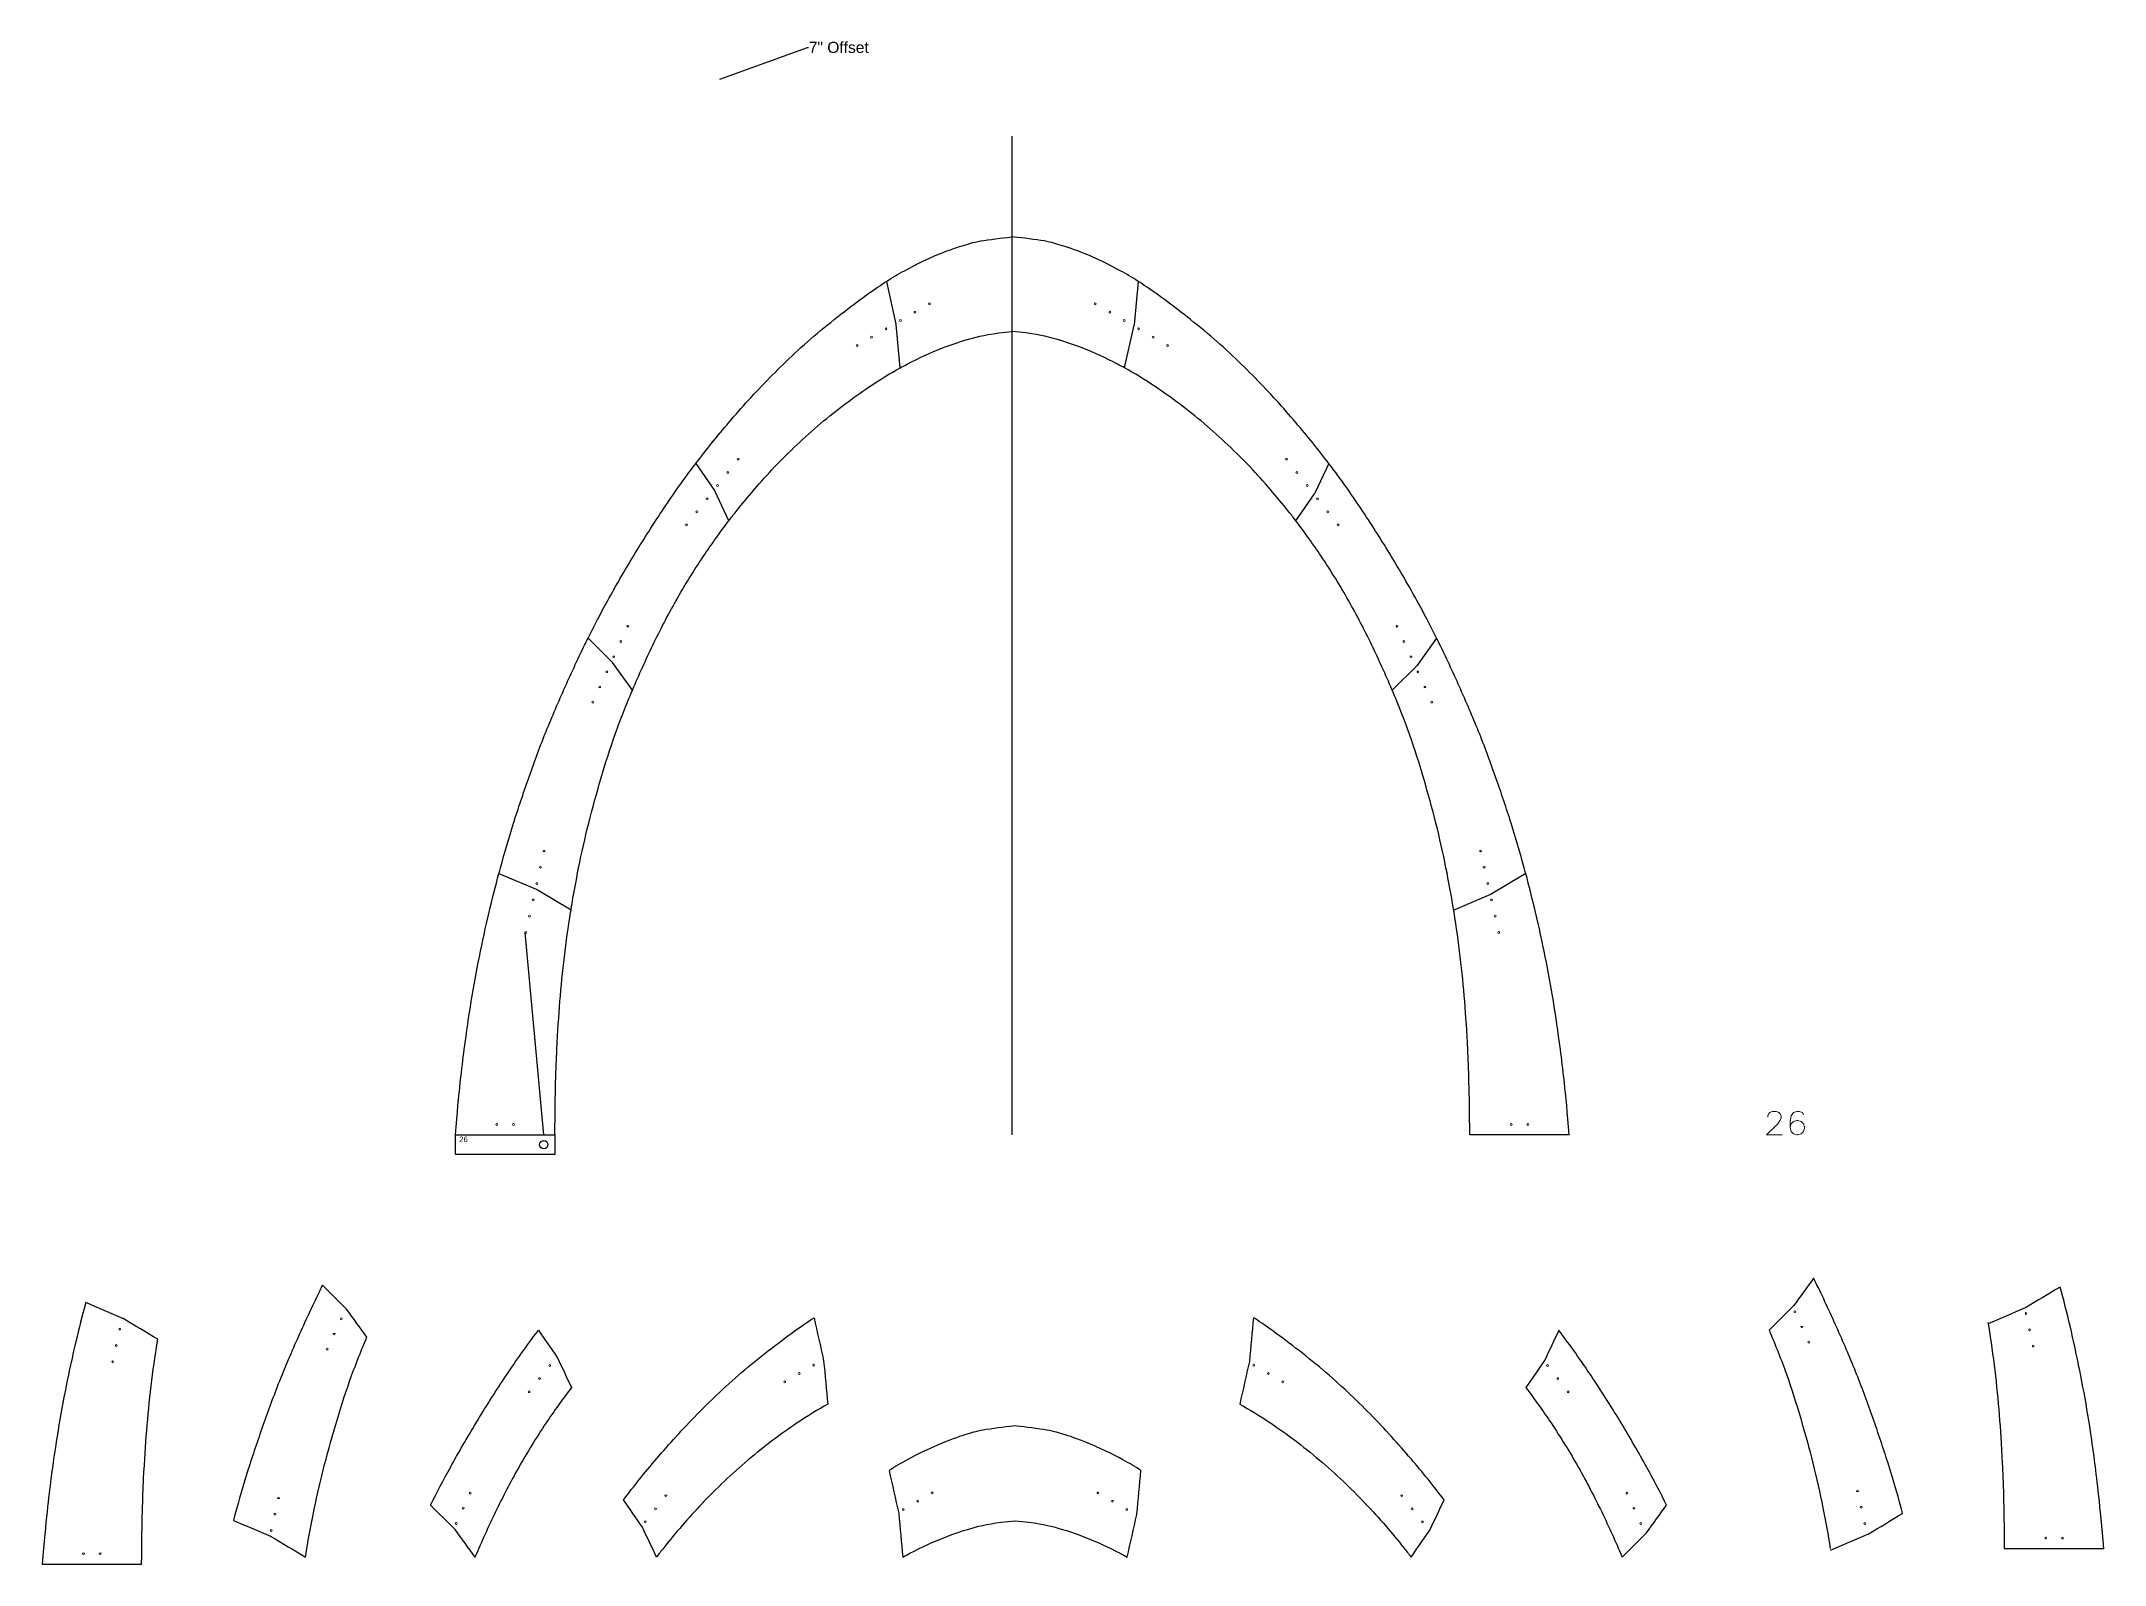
# Model space of a CAD drawing. Header units: inches. Extents: x -1683 to 11264, y -1696 to 4470.
# Drawn here: x 6099 to 6840, y 40 to 588 of the extents above; entities that cross this region are included whole.
import ezdxf
from ezdxf import colors
from ezdxf.entities.mleader import LeaderData, LeaderLine
from ezdxf.math import Vec2, Vec3

# ---------------------------------------------------------------- set-up
doc = ezdxf.new("R2010")
doc.units = ezdxf.units.IN
doc.header["$MEASUREMENT"] = 0
doc.layers.add('Anchoring', color=1, linetype='Continuous')
doc.layers.add('Annotation', color=7, linetype='Continuous', lineweight=9)
doc.layers.add('Drilling', color=3, linetype='Continuous', lineweight=13)
doc.styles.get("Standard").update_dxf_attribs({"font": 'Arial.ttf'})

msp = doc.modelspace()

# ---------------------------------------------------------------- texts
at = {"layer": 'Annotation', "insert": (6249.473, 194.242), "char_height": 2, "attachment_point": 1}
msp.add_mtext_dynamic_manual_height_columns('26', width=4, gutter_width=1, heights=[0], dxfattribs=at)

# ---------------------------------------------------------------- linework, layer by layer
for p, q in [((6448.133, 194.838), (6448.133, 553.731)), ((6448.133, 194.838), (6448.133, 553.731)), ((6402.904, 501.546), (6406.344, 486.208)), ((6493.363, 501.546), (6491.894, 485.895)), ((6406.364, 486.082), (6406.344, 486.208)), ((6407.832, 470.432), (6406.364, 486.082)), ((6488.435, 470.432), (6491.874, 485.77)), ((6491.894, 485.895), (6491.874, 485.77)), ((6334.449, 436.103), (6341.21, 426.385)), ((6561.818, 436.103), (6556.782, 425.388)), ((6341.294, 426.239), (6341.21, 426.385)), ((6346.33, 415.524), (6341.294, 426.239)), ((6549.937, 415.524), (6556.698, 425.243)), ((6556.782, 425.388), (6556.698, 425.243)), ((6295.736, 373.303), (6304.424, 364.666)), ((6600.53, 373.303), (6593.358, 363.371)), ((6304.53, 364.542), (6304.424, 364.666)), ((6311.702, 354.61), (6304.53, 364.542)), ((6584.565, 354.61), (6593.252, 363.247)), ((6593.252, 363.247), (6593.358, 363.371)), ((6263.758, 288.795), (6277.088, 283.123)), ((6277.21, 283.061), (6277.088, 283.123)), ((6289.634, 275.611), (6277.21, 283.061)), ((6632.509, 288.795), (6620.085, 281.345)), ((6606.632, 275.611), (6619.962, 281.283)), ((6619.962, 281.283), (6620.085, 281.345)), ((6248.094, 194.838), (6283.84, 194.838)), ((6648.173, 194.838), (6612.427, 194.838))]:
    msp.add_line(p, q)
for points, knots in [([(6402.904, 501.546), (6405.135, 502.986), (6410.877, 506.36), (6422.797, 512.066), (6431.727, 514.838), (6436.001, 516.164), (6446.392, 517.351), (6448.133, 517.55)], [18.4553519, 18.4553519, 18.4553519, 18.4553519, 19, 20, 21, 22, 23, 23, 23, 23]), ([(6493.363, 501.546), (6491.132, 502.986), (6485.39, 506.36), (6473.47, 512.066), (6464.54, 514.838), (6460.265, 516.164), (6449.874, 517.351), (6448.133, 517.55)], [18.4553519, 18.4553519, 18.4553519, 18.4553519, 19, 20, 21, 22, 23, 23, 23, 23]), ([(6334.449, 436.103), (6338.176, 441.015), (6346.436, 451.259), (6360.546, 466.838), (6377.349, 482.838), (6394.617, 495.933), (6401.039, 500.342), (6402.904, 501.546)], [14.0790949, 14.0790949, 14.0790949, 14.0790949, 15, 16, 17, 18, 18.4553519, 18.4553519, 18.4553519, 18.4553519]), ([(6561.818, 436.103), (6558.09, 441.015), (6549.831, 451.259), (6535.72, 466.838), (6518.918, 482.838), (6501.65, 495.933), (6495.228, 500.342), (6493.363, 501.546)], [14.0790949, 14.0790949, 14.0790949, 14.0790949, 15, 16, 17, 18, 18.4553519, 18.4553519, 18.4553519, 18.4553519]), ([(6407.832, 470.432), (6408.686, 470.9), (6413.779, 473.622), (6422.63, 477.731), (6434.004, 481.38), (6440.688, 482.838), (6448.133, 483.514)], [16.8020038, 16.8020038, 16.8020038, 16.8020038, 17, 18, 19, 20, 20, 20, 20]), ([(6488.435, 470.432), (6487.58, 470.9), (6482.487, 473.622), (6473.637, 477.731), (6462.263, 481.38), (6455.579, 482.838), (6448.133, 483.514)], [16.8020038, 16.8020038, 16.8020038, 16.8020038, 17, 18, 19, 20, 20, 20, 20]), ([(6346.33, 415.524), (6347.174, 416.629), (6352.175, 423.067), (6362.241, 434.838), (6379, 450.838), (6396.134, 463.597), (6404.372, 468.535), (6407.832, 470.432)], [12.7929264, 12.7929264, 12.7929264, 12.7929264, 13, 14, 15, 16, 16.8020038, 16.8020038, 16.8020038, 16.8020038]), ([(6549.937, 415.524), (6549.093, 416.629), (6544.091, 423.067), (6534.025, 434.838), (6517.266, 450.838), (6500.133, 463.597), (6491.895, 468.535), (6488.435, 470.432)], [12.7929264, 12.7929264, 12.7929264, 12.7929264, 13, 14, 15, 16, 16.8020038, 16.8020038, 16.8020038, 16.8020038]), ([(6295.736, 373.303), (6297.987, 377.815), (6303.154, 387.66), (6311.94, 402.838), (6322.03, 418.838), (6329.785, 429.926), (6334.129, 435.681), (6334.449, 436.103)], [10.1541037, 10.1541037, 10.1541037, 10.1541037, 11, 12, 13, 14, 14.0790949, 14.0790949, 14.0790949, 14.0790949]), ([(6600.53, 373.303), (6598.279, 377.815), (6593.113, 387.66), (6584.326, 402.838), (6574.237, 418.838), (6566.482, 429.926), (6562.138, 435.681), (6561.818, 436.103)], [10.1541037, 10.1541037, 10.1541037, 10.1541037, 11, 12, 13, 14, 14.0790949, 14.0790949, 14.0790949, 14.0790949]), ([(6311.702, 354.61), (6311.734, 354.686), (6314.034, 360.095), (6318.871, 370.838), (6327.129, 386.838), (6336.273, 401.733), (6343.1, 411.296), (6346.33, 415.524)], [8.9857699, 8.9857699, 8.9857699, 8.9857699, 9, 10, 11, 12, 12.7929264, 12.7929264, 12.7929264, 12.7929264]), ([(6584.565, 354.61), (6584.532, 354.686), (6582.233, 360.095), (6577.395, 370.838), (6569.138, 386.838), (6559.994, 401.733), (6553.167, 411.296), (6549.937, 415.524)], [8.9857699, 8.9857699, 8.9857699, 8.9857699, 9, 10, 11, 12, 12.7929264, 12.7929264, 12.7929264, 12.7929264]), ([(6263.758, 288.795), (6263.941, 289.476), (6265.571, 295.49), (6268.866, 306.838), (6274.284, 322.838), (6280.11, 338.838), (6287.017, 354.838), (6292.285, 366.326), (6295.326, 372.481), (6295.736, 373.303)], [4.8723576, 4.8723576, 4.8723576, 4.8723576, 5, 6, 7, 8, 9, 10, 10.1541037, 10.1541037, 10.1541037, 10.1541037]), ([(6632.509, 288.795), (6632.325, 289.476), (6630.695, 295.49), (6627.4, 306.838), (6621.982, 322.838), (6616.156, 338.838), (6609.25, 354.838), (6603.982, 366.326), (6600.94, 372.481), (6600.53, 373.303)], [4.8723576, 4.8723576, 4.8723576, 4.8723576, 5, 6, 7, 8, 9, 10, 10.1541037, 10.1541037, 10.1541037, 10.1541037]), ([(6289.634, 275.611), (6289.665, 275.8), (6289.696, 275.99), (6289.727, 276.18), (6290.525, 281.066), (6292.36, 291.285), (6295.845, 306.838), (6300.293, 322.838), (6305.234, 338.762), (6309.469, 349.353), (6311.702, 354.61)], [4.0483225, 4.0483225, 4.0483225, 4.0483225, 4.0838866, 4.0838866, 4.0838866, 5, 6, 7, 8, 8.9857699, 8.9857699, 8.9857699, 8.9857699]), ([(6606.54, 276.18), (6605.742, 281.066), (6603.906, 291.285), (6600.422, 306.838), (6595.974, 322.838), (6591.033, 338.762), (6586.798, 349.353), (6584.565, 354.61)], [4.0838866, 4.0838866, 4.0838866, 4.0838866, 5, 6, 7, 8, 8.9857699, 8.9857699, 8.9857699, 8.9857699]), ([(6248.094, 194.838), (6249.457, 210.838), (6251.378, 226.838), (6253.718, 242.838), (6256.634, 258.838), (6259.973, 274.157), (6262.507, 284.143), (6263.758, 288.795)], [0, 0, 0, 0, 1, 2, 3, 4, 4.8723576, 4.8723576, 4.8723576, 4.8723576]), ([(6648.173, 194.838), (6646.81, 210.838), (6644.889, 226.838), (6642.549, 242.838), (6639.633, 258.838), (6636.293, 274.157), (6633.759, 284.143), (6632.509, 288.795)], [0, 0, 0, 0, 1, 2, 3, 4, 4.8723576, 4.8723576, 4.8723576, 4.8723576]), ([(6283.84, 194.838), (6283.95, 210.838), (6284.535, 226.838), (6285.597, 242.838), (6287.129, 258.838), (6288.691, 269.762), (6289.592, 275.353), (6289.634, 275.611)], [0, 0, 0, 0, 1, 2, 3, 4, 4.0483225, 4.0483225, 4.0483225, 4.0483225]), ([(6612.427, 194.838), (6612.316, 210.838), (6611.731, 226.838), (6610.67, 242.838), (6609.138, 258.838), (6607.548, 269.952), (6606.613, 275.732), (6606.54, 276.18)], [0, 0, 0, 0, 1, 2, 3, 4, 4.0838866, 4.0838866, 4.0838866, 4.0838866]), ([(6216.327, 122.129), (6214.094, 116.871), (6209.858, 106.281), (6204.918, 90.356), (6200.469, 74.356), (6196.985, 58.804), (6195.149, 48.585), (6194.352, 43.699), (6194.321, 43.509), (6194.29, 43.319), (6194.259, 43.13), (6190.118, 45.613), (6185.976, 48.096), (6181.835, 50.579), (6181.794, 50.6), (6181.753, 50.621), (6181.712, 50.642), (6177.269, 52.533), (6172.826, 54.423), (6168.383, 56.314), (6168.566, 56.995), (6170.196, 63.009), (6173.491, 74.356), (6178.909, 90.356), (6184.735, 106.356), (6191.641, 122.356), (6196.909, 133.845), (6199.951, 140), (6200.361, 140.822), (6203.257, 137.943), (6206.153, 135.064), (6209.049, 132.185), (6209.084, 132.143), (6209.119, 132.102), (6209.155, 132.061), (6211.545, 128.75), (6213.936, 125.439), (6216.327, 122.129)], [0, 0, 0, 0, 0.9857699, 1.9857699, 2.9857699, 3.9857699, 4.9018833, 4.9018833, 4.9018833, 4.9374474, 4.9374474, 4.9374474, 5.9374474, 5.9374474, 5.9374474, 6.9374474, 6.9374474, 6.9374474, 7.9374474, 7.9374474, 7.9374474, 8.0650898, 9.0650898, 10.0650898, 11.0650898, 12.0650898, 13.0650898, 13.2191935, 13.2191935, 13.2191935, 14.2191935, 14.2191935, 14.2191935, 15.2191935, 15.2191935, 15.2191935, 16.2191935, 16.2191935, 16.2191935, 16.2191935]), ([(6742.006, 45.645), (6746.45, 47.535), (6750.893, 49.426), (6755.336, 51.317), (6755.377, 51.338), (6755.418, 51.358), (6755.459, 51.379), (6759.6, 53.863), (6763.741, 56.346), (6767.882, 58.829), (6767.699, 59.51), (6766.069, 65.524), (6762.774, 76.871), (6757.356, 92.871), (6751.53, 108.871), (6744.624, 124.871), (6739.356, 136.36), (6736.314, 142.515), (6735.904, 143.337), (6733.513, 140.026), (6731.123, 136.716), (6728.732, 133.405), (6728.697, 133.364), (6728.662, 133.323), (6728.626, 133.281), (6725.73, 130.402), (6722.834, 127.523), (6719.938, 124.644), (6722.172, 119.386), (6726.407, 108.796), (6731.348, 92.871), (6735.796, 76.871), (6739.28, 61.319), (6741.116, 51.1), (6741.914, 46.214)], [0, 0, 0, 0, 1, 1, 1, 2, 2, 2, 3, 3, 3, 3.1276424, 4.1276424, 5.1276424, 6.1276424, 7.1276424, 8.1276424, 8.2817461, 8.2817461, 8.2817461, 9.2817461, 9.2817461, 9.2817461, 10.2817461, 10.2817461, 10.2817461, 11.2817461, 11.2817461, 11.2817461, 12.267516, 13.267516, 14.267516, 15.267516, 16.1836294, 16.1836294, 16.1836294, 16.1836294]), ([(6141.216, 121.388), (6141.174, 121.13), (6140.273, 115.539), (6138.71, 104.615), (6137.178, 88.615), (6136.116, 72.615), (6135.532, 56.615), (6135.421, 40.615), (6123.506, 40.615), (6111.591, 40.615), (6099.675, 40.615), (6101.038, 56.615), (6102.959, 72.615), (6105.299, 88.615), (6108.215, 104.615), (6111.554, 119.934), (6114.088, 129.92), (6115.339, 134.572), (6119.783, 132.682), (6124.226, 130.791), (6128.669, 128.9), (6128.71, 128.879), (6128.751, 128.858), (6128.792, 128.838), (6132.933, 126.354), (6137.074, 123.871), (6141.216, 121.388)], [0, 0, 0, 0, 0.0483225, 1.0483225, 2.0483225, 3.0483225, 4.0483225, 4.0483225, 4.0483225, 5.0483225, 5.0483225, 5.0483225, 6.0483225, 7.0483225, 8.0483225, 9.0483225, 9.9206801, 9.9206801, 9.9206801, 10.9206801, 10.9206801, 10.9206801, 11.9206801, 11.9206801, 11.9206801, 12.9206801, 12.9206801, 12.9206801, 12.9206801]), ([(6798.5, 127.556), (6798.573, 127.108), (6799.508, 121.328), (6801.098, 110.214), (6802.63, 94.214), (6803.691, 78.214), (6804.276, 62.214), (6804.387, 46.214), (6816.302, 46.214), (6828.217, 46.214), (6840.133, 46.214), (6838.77, 62.214), (6836.849, 78.214), (6834.509, 94.214), (6831.593, 110.214), (6828.253, 125.533), (6825.719, 135.519), (6824.468, 140.171), (6820.327, 137.688), (6816.186, 135.205), (6812.045, 132.721), (6812.004, 132.701), (6811.963, 132.68), (6811.922, 132.659), (6807.479, 130.768), (6803.036, 128.878), (6798.592, 126.987)], [0, 0, 0, 0, 0.0838866, 1.0838866, 2.0838866, 3.0838866, 4.0838866, 4.0838866, 4.0838866, 5.0838866, 5.0838866, 5.0838866, 6.0838866, 7.0838866, 8.0838866, 9.0838866, 9.9562442, 9.9562442, 9.9562442, 10.9562442, 10.9562442, 10.9562442, 11.9562442, 11.9562442, 11.9562442, 12.9562442, 12.9562442, 12.9562442, 12.9562442]), ([(6315.305, 53.844), (6316.983, 50.273), (6318.662, 46.701), (6320.34, 43.13), (6321.184, 44.234), (6326.185, 50.672), (6336.252, 62.443), (6353.011, 78.443), (6370.144, 91.202), (6378.382, 96.14), (6381.842, 98.037), (6381.353, 103.254), (6380.863, 108.47), (6380.374, 113.687), (6380.367, 113.729), (6380.361, 113.771), (6380.354, 113.813), (6379.207, 118.925), (6378.061, 124.038), (6376.914, 129.151), (6375.049, 127.947), (6368.627, 123.538), (6351.359, 110.443), (6334.557, 94.443), (6320.446, 78.865), (6312.187, 68.62), (6308.459, 63.708), (6310.713, 60.469), (6312.967, 57.229), (6315.221, 53.99), (6315.249, 53.941), (6315.277, 53.893), (6315.305, 53.844)], [0, 0, 0, 0, 1, 1, 1, 1.2070736, 2.2070736, 3.2070736, 4.2070736, 5.0090774, 5.0090774, 5.0090774, 6.0090774, 6.0090774, 6.0090774, 7.0090774, 7.0090774, 7.0090774, 8.0090774, 8.0090774, 8.0090774, 8.4644293, 9.4644293, 10.4644293, 11.4644293, 12.3853344, 12.3853344, 12.3853344, 13.3853344, 13.3853344, 13.3853344, 14.3853344, 14.3853344, 14.3853344, 14.3853344]), ([(6533.262, 113.375), (6533.268, 113.417), (6533.275, 113.459), (6533.281, 113.5), (6533.771, 118.717), (6534.26, 123.934), (6534.75, 129.151), (6536.615, 127.947), (6543.037, 123.538), (6560.305, 110.443), (6577.107, 94.443), (6591.218, 78.865), (6599.478, 68.62), (6603.205, 63.708), (6601.526, 60.137), (6599.848, 56.565), (6598.169, 52.994), (6598.141, 52.945), (6598.113, 52.896), (6598.085, 52.848), (6595.831, 49.608), (6593.578, 46.369), (6591.324, 43.13), (6590.48, 44.234), (6585.479, 50.672), (6575.412, 62.443), (6558.653, 78.443), (6541.52, 91.202), (6533.282, 96.14), (6529.822, 98.037), (6530.968, 103.15), (6532.115, 108.262), (6533.262, 113.375)], [0, 0, 0, 0, 1, 1, 1, 2, 2, 2, 2.4553519, 3.4553519, 4.4553519, 5.4553519, 6.376257, 6.376257, 6.376257, 7.376257, 7.376257, 7.376257, 8.376257, 8.376257, 8.376257, 9.376257, 9.376257, 9.376257, 9.5833306, 10.5833306, 11.5833306, 12.5833306, 13.3853344, 13.3853344, 13.3853344, 14.3853344, 14.3853344, 14.3853344, 14.3853344]), ([(6255.165, 43.13), (6255.198, 43.205), (6257.497, 48.615), (6262.335, 59.357), (6270.592, 75.357), (6279.736, 90.253), (6286.563, 99.815), (6289.793, 104.044), (6288.115, 107.616), (6286.436, 111.187), (6284.758, 114.759), (6284.73, 114.807), (6284.702, 114.856), (6284.674, 114.905), (6282.42, 118.144), (6280.166, 121.383), (6277.912, 124.623), (6277.592, 124.201), (6273.248, 118.446), (6265.493, 107.357), (6255.404, 91.357), (6246.617, 76.179), (6241.45, 66.334), (6239.2, 61.823), (6242.096, 58.944), (6244.992, 56.065), (6247.888, 53.185), (6247.923, 53.144), (6247.958, 53.103), (6247.993, 53.062), (6250.384, 49.751), (6252.775, 46.44), (6255.165, 43.13)], [0, 0, 0, 0, 0.0142301, 1.0142301, 2.0142301, 3.0142301, 3.8071565, 3.8071565, 3.8071565, 4.8071565, 4.8071565, 4.8071565, 5.8071565, 5.8071565, 5.8071565, 6.8071565, 6.8071565, 6.8071565, 6.8862514, 7.8862514, 8.8862514, 9.8862514, 10.7321477, 10.7321477, 10.7321477, 11.7321477, 11.7321477, 11.7321477, 12.7321477, 12.7321477, 12.7321477, 13.7321477, 13.7321477, 13.7321477, 13.7321477]), ([(6639.277, 113.762), (6639.305, 113.811), (6639.334, 113.859), (6639.362, 113.908), (6641.04, 117.48), (6642.719, 121.051), (6644.397, 124.623), (6644.717, 124.201), (6649.061, 118.446), (6656.816, 107.357), (6666.906, 91.357), (6675.692, 76.179), (6680.859, 66.334), (6683.11, 61.823), (6680.719, 58.512), (6678.328, 55.201), (6675.938, 51.891), (6675.902, 51.85), (6675.867, 51.808), (6675.832, 51.767), (6672.936, 48.888), (6670.04, 46.009), (6667.144, 43.13), (6667.112, 43.205), (6664.812, 48.615), (6659.975, 59.357), (6651.717, 75.357), (6642.573, 90.253), (6635.746, 99.815), (6632.516, 104.044), (6634.77, 107.283), (6637.024, 110.523), (6639.277, 113.762)], [0, 0, 0, 0, 1, 1, 1, 2, 2, 2, 2.0790949, 3.0790949, 4.0790949, 5.0790949, 5.9249912, 5.9249912, 5.9249912, 6.9249912, 6.9249912, 6.9249912, 7.9249912, 7.9249912, 7.9249912, 8.9249912, 8.9249912, 8.9249912, 8.9392213, 9.9392213, 10.9392213, 11.9392213, 12.7321477, 12.7321477, 12.7321477, 13.7321477, 13.7321477, 13.7321477, 13.7321477]), ([(6407.34, 58.78), (6407.333, 58.822), (6407.327, 58.864), (6407.32, 58.905), (6406.173, 64.018), (6405.027, 69.131), (6403.88, 74.244), (6406.111, 75.684), (6411.853, 79.058), (6423.773, 84.764), (6432.703, 87.536), (6436.978, 88.862), (6447.369, 90.049), (6449.11, 90.248), (6450.85, 90.049), (6461.242, 88.862), (6465.516, 87.536), (6474.446, 84.764), (6486.366, 79.058), (6492.108, 75.684), (6494.339, 74.244), (6493.85, 69.027), (6493.36, 63.81), (6492.871, 58.593), (6492.864, 58.551), (6492.857, 58.51), (6492.851, 58.468), (6491.704, 53.355), (6490.558, 48.242), (6489.411, 43.13), (6488.557, 43.598), (6483.464, 46.32), (6474.613, 50.429), (6463.239, 54.078), (6456.555, 55.536), (6449.11, 56.212), (6441.664, 55.536), (6434.98, 54.078), (6423.606, 50.429), (6414.756, 46.32), (6409.663, 43.598), (6408.808, 43.13), (6408.319, 48.346), (6407.829, 53.563), (6407.34, 58.78)], [0, 0, 0, 0, 1, 1, 1, 2, 2, 2, 2.5446481, 3.5446481, 4.5446481, 5.5446481, 6.5446481, 6.5446481, 6.5446481, 7.5446481, 8.5446481, 9.5446481, 10.5446481, 11.0892962, 11.0892962, 11.0892962, 12.0892962, 12.0892962, 12.0892962, 13.0892962, 13.0892962, 13.0892962, 14.0892962, 14.0892962, 14.0892962, 14.2872925, 15.2872925, 16.2872925, 17.2872925, 17.2872925, 17.2872925, 18.2872925, 19.2872925, 20.2872925, 20.4852887, 20.4852887, 20.4852887, 21.4852887, 21.4852887, 21.4852887, 21.4852887])]:
    msp.add_open_spline(points, degree=3, knots=knots)
at = {"layer": 'Anchoring'}
msp.add_line((6279.84, 194.838), (6273.115, 267.532), dxfattribs=at)
msp.add_lwpolyline([(6248.094, 194.838), (6283.84, 194.838), (6283.84, 187.838), (6248.094, 187.838)], close=True, dxfattribs=at)
msp.add_circle((6279.84, 191.338), 1.5, dxfattribs=at)
at = {"layer": 'Annotation'}
for points in [[(6719.41, 201.268), (6719.41, 201.67), (6719.812, 202.474), (6720.214, 202.875), (6721.018, 203.277), (6722.625, 203.277), (6723.429, 202.875), (6723.831, 202.474), (6724.233, 201.67), (6724.233, 200.866), (6723.831, 200.062), (6723.027, 198.857), (6719.008, 194.838), (6724.635, 194.838)], [(6732.271, 202.072), (6731.869, 202.875), (6730.663, 203.277), (6729.859, 203.277), (6728.654, 202.875), (6727.85, 201.67), (6727.448, 199.66), (6727.448, 197.651), (6727.85, 196.043), (6728.654, 195.24), (6729.859, 194.838), (6730.261, 194.838), (6731.467, 195.24), (6732.271, 196.043), (6732.672, 197.249), (6732.672, 197.651), (6732.271, 198.857), (6731.467, 199.66), (6730.261, 200.062), (6729.859, 200.062), (6728.654, 199.66), (6727.85, 198.857), (6727.448, 197.651)]]:
    msp.add_lwpolyline(points, dxfattribs=at)
at = {"layer": 'Drilling'}
for centre in [(6413.162, 490.489), (6418.358, 493.489), (6477.908, 493.489), (6483.104, 490.489), (6397.574, 481.489), (6402.77, 484.489), (6407.966, 487.489), (6488.301, 487.489), (6493.497, 484.489), (6498.693, 481.489), (6392.378, 478.489), (6503.889, 478.489), (6349.667, 437.601), (6546.6, 437.601), (6345.956, 432.886), (6550.311, 432.886), (6338.534, 423.456), (6342.245, 428.171), (6554.022, 428.171), (6557.733, 423.456), (6334.823, 418.742), (6561.443, 418.742), (6331.112, 414.027), (6565.154, 414.027), (6307.478, 372.134), (6309.984, 377.586), (6586.282, 377.586), (6588.788, 372.134), (6304.972, 366.682), (6591.294, 366.682), (6299.96, 355.779), (6302.466, 361.231), (6593.8, 361.231), (6596.306, 355.779), (6297.454, 350.328), (6598.812, 350.328), (6279.956, 296.844), (6616.31, 296.844), (6278.652, 290.988), (6617.614, 290.988), (6277.348, 285.131), (6618.918, 285.131), (6276.044, 279.275), (6620.222, 279.275), (6273.436, 267.562), (6274.74, 273.418), (6621.527, 273.418), (6622.831, 267.562), (6262.967, 198.588), (6268.967, 198.588), (6627.3, 198.588), (6633.3, 198.588), (6207.091, 128.75), (6729.174, 131.265), (6731.68, 125.813), (6812.182, 130.651), (6126.321, 119.195), (6127.625, 125.052), (6204.585, 123.298), (6734.186, 120.362), (6813.487, 124.794), (6814.791, 118.938), (6125.017, 113.339), (6202.079, 117.846), (6281.997, 111.976), (6376.78, 112.094), (6534.884, 112.094), (6640.312, 111.976), (6278.286, 107.261), (6366.388, 106.094), (6371.584, 109.094), (6540.08, 109.094), (6545.276, 106.094), (6644.023, 107.261), (6274.576, 102.546), (6647.734, 102.546), (6751.684, 66.878), (6184.581, 64.363), (6250.942, 60.654), (6253.448, 66.105), (6319.966, 60.491), (6323.677, 65.206), (6408.942, 60.187), (6414.139, 63.187), (6419.335, 66.187), (6478.885, 66.187), (6484.081, 63.187), (6489.277, 60.187), (6587.987, 65.206), (6591.698, 60.491), (6668.862, 66.105), (6671.368, 60.654), (6752.988, 61.022), (6181.973, 52.65), (6183.277, 58.507), (6248.436, 55.202), (6316.255, 55.776), (6595.409, 55.776), (6673.874, 55.202), (6754.292, 55.165), (6114.548, 44.365), (6120.548, 44.365), (6819.26, 49.964), (6825.26, 49.964)]:
    msp.add_circle(centre, 0.323, dxfattribs=at)

msp.set_redraw_order([(e.dxf.handle, doc.entitydb.next_handle()) for e in msp.query("TEXT MTEXT ATTDEF DIMENSION ARC_DIMENSION")])  # texts and dimensions are drawn at this point

# ---------------------------------------------------------------- leaders
at = {"layer": 'Annotation'}
ml = msp.add_multileader_mtext('Standard', dxfattribs=at)
ml.set_content('\\A1;7" Offset', color=256)
ml.set_leader_properties()
ml.build(insert=Vec2(0, 0))
ml.multileader.update_dxf_attribs({"text_right_attachment_type": 6, "dogleg_length": 0.36, "arrow_head_size": 0.18})
ctx = ml.context
ctx.base_point, ctx.arrow_head_size, ctx.landing_gap_size, ctx.plane_origin = Vec3(6374.939, 585.59), 0.18, 0.09, Vec3(6510.479, 550.351)
ctx.right_attachment = 6
notes = []
notes.append((ctx, [(1, (1, 1, 0), (6374.579, 585.59), (1, 0), 0.36, [(0, [(6342.907, 574.132)], 0, [])])]))
ctx.mtext.insert, ctx.mtext.flow_direction = Vec3(6375.029, 587.617), 5
for ctx, leaders in notes:
    for number, flags, end, landing, length, lines in leaders:
        leader = LeaderData()
        leader.index, (leader.has_last_leader_line, leader.has_dogleg_vector, leader.attachment_direction) = number, flags
        leader.last_leader_point, leader.dogleg_vector, leader.dogleg_length = Vec3(end), Vec3(landing), length
        for number, points, colour, breaks in lines:
            line = LeaderLine()
            line.index, line.vertices, line.color, line.breaks = number, Vec3.list(points), colors.encode_raw_color(colour), breaks
            leader.lines.append(line)
        ctx.leaders.append(leader)

doc.saveas('drawing.dxf')
